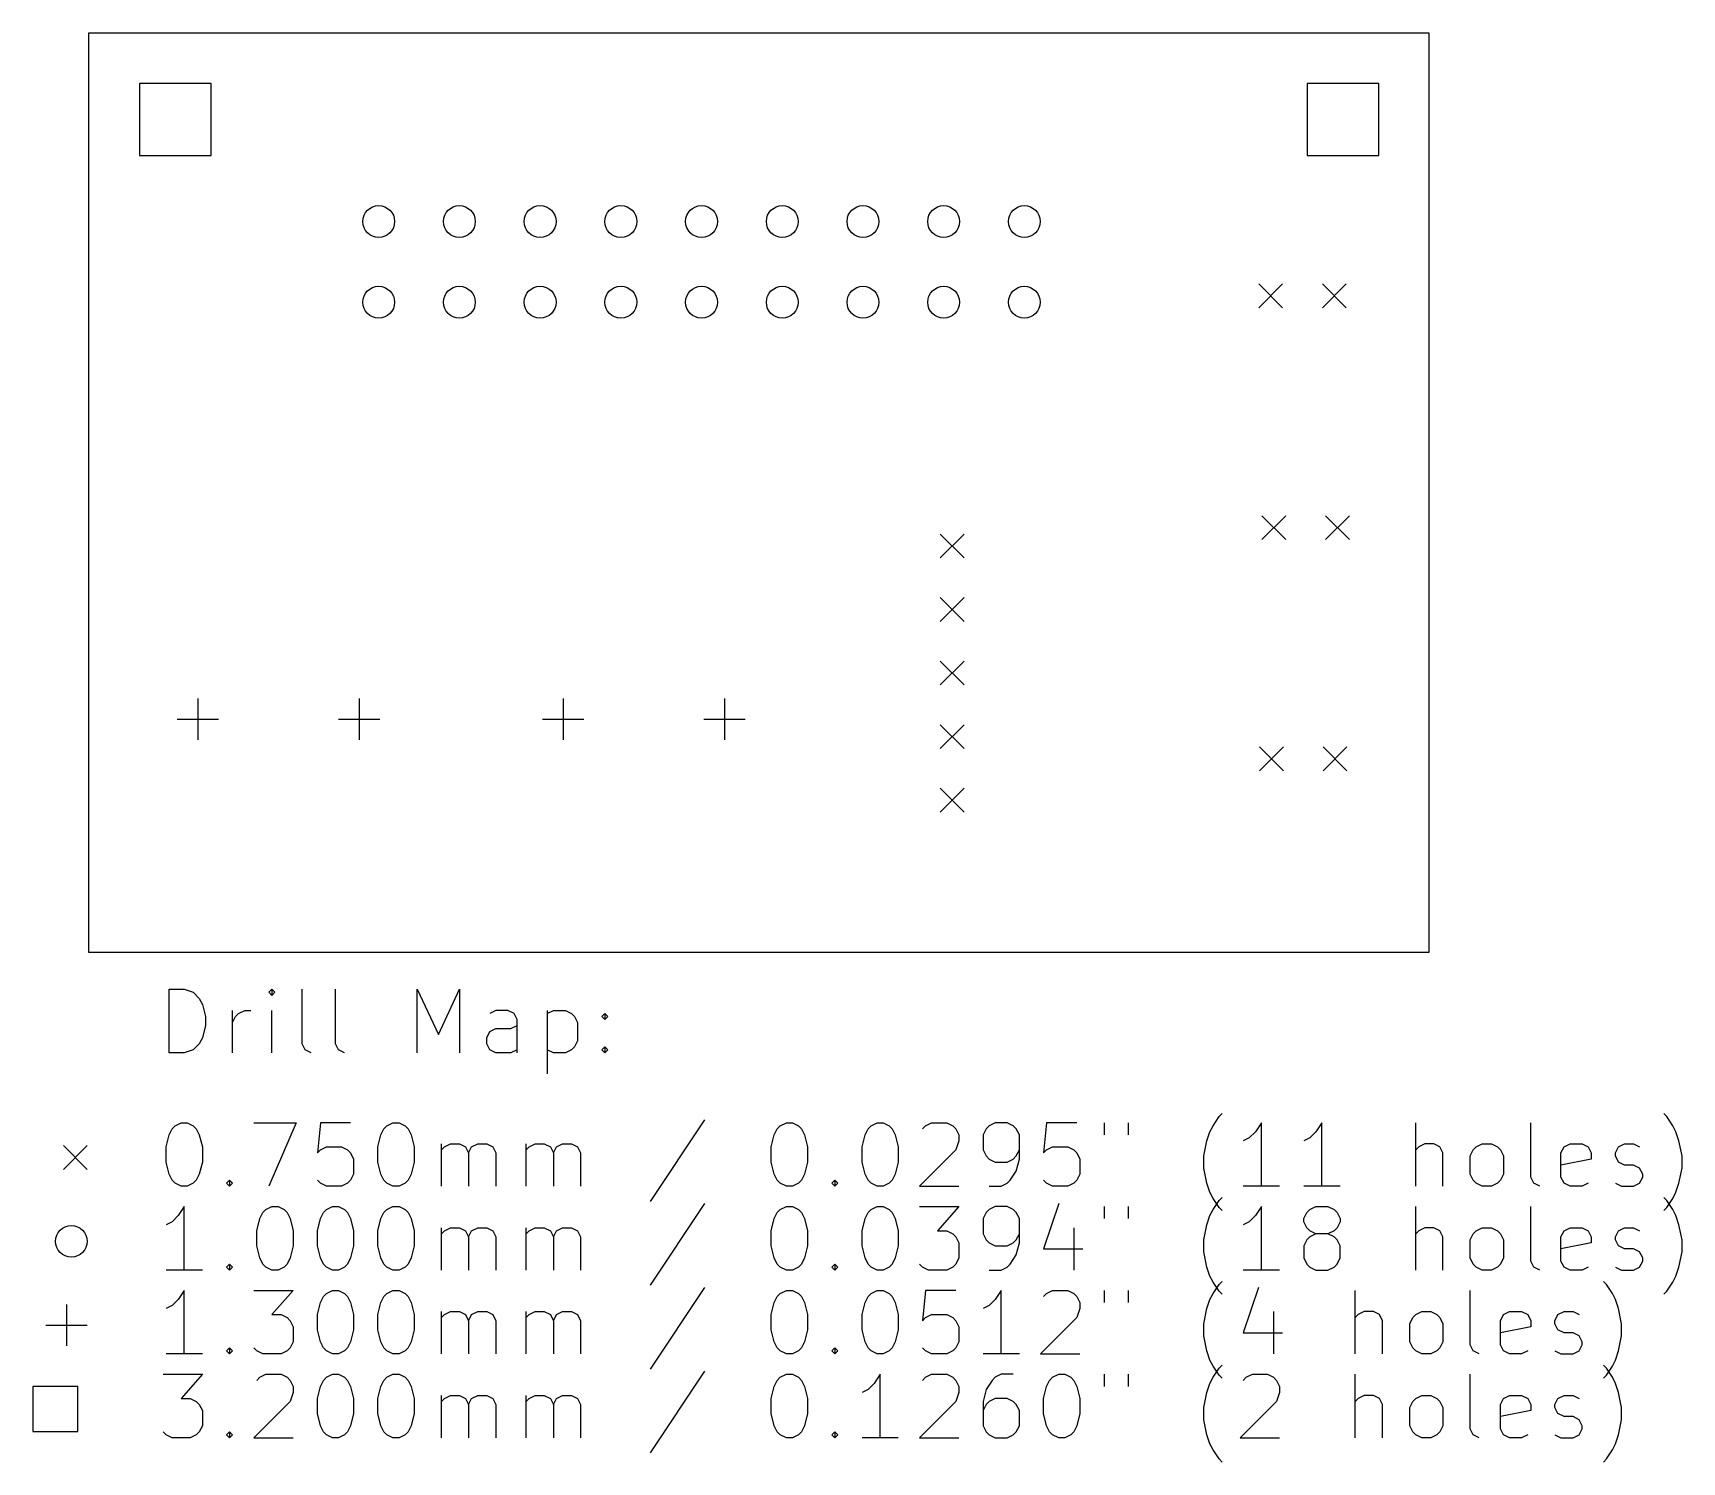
# Model space of a CAD drawing. Extents: x -1.5 to 50.4, y -15.8 to 29.2.
import ezdxf

# ---------------------------------------------------------------- set-up
doc = ezdxf.new("R2010")
doc.units = 0
doc.layers.add('BLACK', color=7, linetype='CONTINUOUS')

msp = doc.modelspace()

# ---------------------------------------------------------------- linework, layer by layer
at = {"layer": 'BLACK', "linetype": 'CONTINUOUS'}
for p, q in [((0.225, 29.225), (42.4, 29.225)), ((0.225, 0.275), (0.225, 29.225)), ((42.4, 29.225), (42.4, 0.275)), ((4.08138, 27.6314), (1.81862, 27.6314)), ((1.81862, 27.6314), (1.81862, 25.3686)), ((4.08138, 25.3686), (4.08138, 27.6314)), ((40.8314, 27.6314), (38.5686, 27.6314)), ((38.5686, 27.6314), (38.5686, 25.3686)), ((40.8314, 25.3686), (40.8314, 27.6314)), ((1.81862, 25.3686), (4.08138, 25.3686)), ((38.5686, 25.3686), (40.8314, 25.3686)), ((37.05, 21.325), (37.8, 20.575)), ((37.8, 21.325), (37.05, 20.575)), ((39.05, 21.325), (39.8, 20.575)), ((39.8, 21.325), (39.05, 20.575)), ((37.15, 14.025), (37.9, 13.275)), ((37.9, 14.025), (37.15, 13.275)), ((39.15, 14.025), (39.9, 13.275)), ((39.9, 14.025), (39.15, 13.275)), ((27.025, 13.45), (27.775, 12.7)), ((27.775, 13.45), (27.025, 12.7)), ((27.025, 11.45), (27.775, 10.7)), ((27.775, 11.45), (27.025, 10.7)), ((27.025, 9.45), (27.775, 8.7)), ((27.775, 9.45), (27.025, 8.7)), ((3.655, 8.27), (3.655, 6.97)), ((8.735, 8.27), (8.735, 6.97)), ((15.155, 8.27), (15.155, 6.97)), ((20.235, 8.27), (20.235, 6.97)), ((3.005, 7.62), (4.305, 7.62)), ((8.085, 7.62), (9.385, 7.62)), ((14.505, 7.62), (15.805, 7.62)), ((19.585, 7.62), (20.885, 7.62)), ((27.025, 7.45), (27.775, 6.7)), ((27.775, 7.45), (27.025, 6.7)), ((37.075, 6.75), (37.825, 6)), ((37.825, 6.75), (37.075, 6)), ((39.075, 6.75), (39.825, 6)), ((39.825, 6.75), (39.075, 6)), ((27.025, 5.45), (27.775, 4.7)), ((27.775, 5.45), (27.025, 4.7)), ((42.4, 0.275), (0.225, 0.275)), ((2.75119, -2.87976), (2.75119, -0.87976)), ((2.75119, -0.87976), (3.22738, -0.87976)), ((3.22738, -0.87976), (3.51309, -0.975)), ((3.51309, -0.975), (3.70357, -1.16548)), ((5.98928, -0.87976), (5.89405, -0.975)), ((5.89405, -0.975), (5.98928, -1.07024)), ((6.08452, -0.975), (5.98928, -0.87976)), ((5.98928, -0.87976), (5.98928, -1.07024)), ((5.98928, -1.07024), (6.08452, -0.975)), ((6.94167, -2.59405), (6.94167, -0.87976)), ((7.98928, -2.59405), (7.98928, -0.87976)), ((10.5607, -2.87976), (10.5607, -0.87976)), ((10.5607, -0.87976), (11.2274, -2.30833)), ((11.2274, -2.30833), (11.894, -0.87976)), ((11.894, -0.87976), (11.894, -2.87976)), ((3.70357, -1.16548), (3.79881, -1.35595)), ((3.79881, -1.35595), (3.89405, -1.7369)), ((4.75119, -2.87976), (4.75119, -1.54643)), ((4.94167, -1.64167), (5.13214, -1.54643)), ((5.13214, -1.54643), (5.32262, -1.54643)), ((5.98928, -2.87976), (5.98928, -1.54643)), ((13.0369, -1.54643), (12.8464, -1.64167)), ((13.4179, -1.54643), (13.0369, -1.54643)), ((13.6083, -1.64167), (13.4179, -1.54643)), ((14.656, -1.54643), (14.656, -3.54643)), ((14.656, -1.64167), (14.8464, -1.54643)), ((14.8464, -1.54643), (15.2274, -1.54643)), ((15.2274, -1.54643), (15.4179, -1.64167)), ((3.89405, -2.02262), (3.79881, -2.40357)), ((3.89405, -1.7369), (3.89405, -2.02262)), ((4.75119, -1.92738), (4.84643, -1.7369)), ((4.84643, -1.7369), (4.94167, -1.64167)), ((13.5131, -2.11786), (13.7036, -2.02262)), ((13.7036, -1.83214), (13.6083, -1.64167)), ((13.7036, -2.87976), (13.7036, -1.83214)), ((15.4179, -1.64167), (15.5131, -1.7369)), ((15.5131, -1.7369), (15.6083, -1.92738)), ((15.6083, -1.92738), (15.6083, -2.49881)), ((16.3702, -1.7369), (16.4655, -1.64167)), ((16.4655, -1.83214), (16.3702, -1.7369)), ((16.4655, -1.64167), (16.5607, -1.7369)), ((16.4655, -1.64167), (16.4655, -1.83214)), ((16.5607, -1.7369), (16.4655, -1.83214)), ((3.70357, -2.59405), (3.51309, -2.78452)), ((3.79881, -2.40357), (3.70357, -2.59405)), ((7.0369, -2.78452), (6.94167, -2.59405)), ((8.08452, -2.78452), (7.98928, -2.59405)), ((12.7512, -2.40357), (12.8464, -2.2131)), ((12.7512, -2.59405), (12.7512, -2.40357)), ((12.8464, -2.78452), (12.7512, -2.59405)), ((12.8464, -2.2131), (13.0369, -2.11786)), ((13.0369, -2.11786), (13.5131, -2.11786)), ((15.6083, -2.49881), (15.5131, -2.68928)), ((3.22738, -2.87976), (2.75119, -2.87976)), ((3.51309, -2.78452), (3.22738, -2.87976)), ((7.22738, -2.87976), (7.0369, -2.78452)), ((8.275, -2.87976), (8.08452, -2.78452)), ((13.0369, -2.87976), (12.8464, -2.78452)), ((13.5131, -2.87976), (13.0369, -2.87976)), ((13.7036, -2.78452), (13.5131, -2.87976)), ((14.8464, -2.87976), (14.656, -2.78452)), ((15.2274, -2.87976), (14.8464, -2.87976)), ((15.4179, -2.78452), (15.2274, -2.87976)), ((15.5131, -2.68928), (15.4179, -2.78452)), ((16.3702, -2.78452), (16.4655, -2.68928)), ((16.4655, -2.87976), (16.3702, -2.78452)), ((16.4655, -2.68928), (16.5607, -2.78452)), ((16.4655, -2.68928), (16.4655, -2.87976)), ((16.5607, -2.78452), (16.4655, -2.87976)), ((2.84643, -5.27024), (2.94167, -5.175)), ((2.94167, -5.175), (3.13214, -5.07976)), ((3.13214, -5.07976), (3.32262, -5.07976)), ((3.32262, -5.07976), (3.51309, -5.175)), ((3.51309, -5.175), (3.60833, -5.27024)), ((5.41786, -5.07976), (6.75119, -5.07976)), ((6.75119, -5.07976), (5.89405, -7.07976)), ((7.51309, -5.07976), (7.41786, -6.03214)), ((8.46548, -5.07976), (7.51309, -5.07976)), ((9.51309, -5.27024), (9.60833, -5.175)), ((9.60833, -5.175), (9.79881, -5.07976)), ((9.79881, -5.07976), (9.98928, -5.07976)), ((9.98928, -5.07976), (10.1798, -5.175)), ((10.1798, -5.175), (10.275, -5.27024)), ((19.6083, -4.98452), (17.894, -7.55595)), ((21.894, -5.27024), (21.9893, -5.175)), ((21.9893, -5.175), (22.1798, -5.07976)), ((22.1798, -5.07976), (22.3702, -5.07976)), ((22.3702, -5.07976), (22.5607, -5.175)), ((22.5607, -5.175), (22.656, -5.27024)), ((24.7512, -5.27024), (24.8464, -5.175)), ((24.8464, -5.175), (25.0369, -5.07976)), ((25.0369, -5.07976), (25.2274, -5.07976)), ((25.2274, -5.07976), (25.4179, -5.175)), ((25.4179, -5.175), (25.5131, -5.27024)), ((26.4655, -5.27024), (26.5607, -5.175)), ((26.5607, -5.175), (26.7512, -5.07976)), ((26.7512, -5.07976), (27.2274, -5.07976)), ((27.2274, -5.07976), (27.4179, -5.175)), ((27.4179, -5.175), (27.5131, -5.27024)), ((28.5607, -5.175), (28.4655, -5.27024)), ((28.7512, -5.07976), (28.5607, -5.175)), ((29.1321, -5.07976), (28.7512, -5.07976)), ((29.3226, -5.175), (29.1321, -5.07976)), ((29.4179, -5.27024), (29.3226, -5.175)), ((30.3702, -5.07976), (30.275, -6.03214)), ((31.3226, -5.07976), (30.3702, -5.07976)), ((32.1798, -5.07976), (32.1798, -5.46071)), ((32.9417, -5.07976), (32.9417, -5.46071)), ((35.5131, -5.36548), (35.6083, -5.175)), ((35.6083, -5.175), (35.7988, -4.88929)), ((35.7988, -4.88929), (35.894, -4.79405)), ((37.1321, -5.07976), (36.9417, -5.36548)), ((37.1321, -7.07976), (37.1321, -5.07976)), ((39.0369, -5.07976), (38.8464, -5.36548)), ((39.0369, -7.07976), (39.0369, -5.07976)), ((41.9893, -7.07976), (41.9893, -5.07976)), ((45.6083, -6.79405), (45.6083, -5.07976)), ((49.894, -4.88929), (49.7988, -4.79405)), ((50.0845, -5.175), (49.894, -4.88929)), ((50.1798, -5.36548), (50.0845, -5.175)), ((2.65595, -5.84167), (2.75119, -5.46071)), ((2.75119, -5.46071), (2.84643, -5.27024)), ((3.60833, -5.27024), (3.70357, -5.46071)), ((3.70357, -5.46071), (3.79881, -5.84167)), ((9.32262, -5.84167), (9.41786, -5.46071)), ((9.41786, -5.46071), (9.51309, -5.27024)), ((10.275, -5.27024), (10.3702, -5.46071)), ((10.3702, -5.46071), (10.4655, -5.84167)), ((21.7036, -5.84167), (21.7988, -5.46071)), ((21.7988, -5.46071), (21.894, -5.27024)), ((22.656, -5.27024), (22.7512, -5.46071)), ((22.7512, -5.46071), (22.8464, -5.84167)), ((24.5607, -5.84167), (24.656, -5.46071)), ((24.656, -5.46071), (24.7512, -5.27024)), ((25.5131, -5.27024), (25.6083, -5.46071)), ((25.6083, -5.46071), (25.7036, -5.84167)), ((27.5131, -5.27024), (27.6083, -5.46071)), ((27.6083, -5.65119), (27.5131, -5.9369)), ((27.6083, -5.46071), (27.6083, -5.65119)), ((28.4655, -5.27024), (28.3702, -5.46071)), ((28.3702, -5.46071), (28.3702, -5.9369)), ((29.5131, -5.46071), (29.4179, -5.27024)), ((29.5131, -6.22262), (29.5131, -5.46071)), ((35.3226, -6.12738), (35.4179, -5.65119)), ((35.4179, -5.65119), (35.5131, -5.36548)), ((36.7512, -5.55595), (36.5607, -5.65119)), ((36.9417, -5.36548), (36.7512, -5.55595)), ((38.656, -5.55595), (38.4655, -5.65119)), ((38.8464, -5.36548), (38.656, -5.55595)), ((50.275, -5.65119), (50.1798, -5.36548)), ((50.3702, -6.12738), (50.275, -5.65119)), ((-0.575, -5.8), (0.175, -6.55)), ((0.175, -5.8), (-0.575, -6.55)), ((2.65595, -6.31786), (2.65595, -5.84167)), ((3.79881, -5.84167), (3.79881, -6.31786)), ((7.41786, -6.03214), (7.51309, -5.9369)), ((7.51309, -5.9369), (7.70357, -5.84167)), ((7.70357, -5.84167), (8.17976, -5.84167)), ((8.17976, -5.84167), (8.37024, -5.9369)), ((8.37024, -5.9369), (8.46548, -6.03214)), ((8.46548, -6.03214), (8.56071, -6.22262)), ((8.56071, -6.22262), (8.56071, -6.69881)), ((9.32262, -6.31786), (9.32262, -5.84167)), ((10.4655, -5.84167), (10.4655, -6.31786)), ((11.3226, -7.07976), (11.3226, -5.74643)), ((11.3226, -5.9369), (11.4179, -5.84167)), ((11.4179, -5.84167), (11.6083, -5.74643)), ((11.6083, -5.74643), (11.894, -5.74643)), ((11.894, -5.74643), (12.0845, -5.84167)), ((12.0845, -5.84167), (12.1798, -6.03214)), ((12.1798, -6.03214), (12.275, -5.84167)), ((12.1798, -6.03214), (12.1798, -7.07976)), ((12.275, -5.84167), (12.4655, -5.74643)), ((12.4655, -5.74643), (12.7512, -5.74643)), ((12.7512, -5.74643), (12.9417, -5.84167)), ((12.9417, -5.84167), (13.0369, -6.03214)), ((13.0369, -6.03214), (13.0369, -7.07976)), ((13.9893, -7.07976), (13.9893, -5.74643)), ((13.9893, -5.9369), (14.0845, -5.84167)), ((14.0845, -5.84167), (14.275, -5.74643)), ((14.275, -5.74643), (14.5607, -5.74643)), ((14.5607, -5.74643), (14.7512, -5.84167)), ((14.7512, -5.84167), (14.8464, -6.03214)), ((14.8464, -6.03214), (14.9417, -5.84167)), ((14.8464, -6.03214), (14.8464, -7.07976)), ((14.9417, -5.84167), (15.1321, -5.74643)), ((15.1321, -5.74643), (15.4179, -5.74643)), ((15.4179, -5.74643), (15.6083, -5.84167)), ((15.6083, -5.84167), (15.7036, -6.03214)), ((15.7036, -6.03214), (15.7036, -7.07976)), ((21.7036, -6.31786), (21.7036, -5.84167)), ((22.8464, -5.84167), (22.8464, -6.31786)), ((24.5607, -6.31786), (24.5607, -5.84167)), ((25.7036, -5.84167), (25.7036, -6.31786)), ((27.5131, -5.9369), (26.3702, -7.07976)), ((28.3702, -5.9369), (28.4655, -6.12738)), ((28.4655, -6.12738), (28.5607, -6.22262)), ((28.5607, -6.22262), (28.7512, -6.31786)), ((29.1321, -6.31786), (29.3226, -6.22262)), ((29.3226, -6.22262), (29.4179, -6.12738)), ((29.4179, -6.12738), (29.5131, -5.9369)), ((29.4179, -6.60357), (29.5131, -6.22262)), ((30.275, -6.03214), (30.3702, -5.9369)), ((30.3702, -5.9369), (30.5607, -5.84167)), ((30.5607, -5.84167), (31.0369, -5.84167)), ((31.0369, -5.84167), (31.2274, -5.9369)), ((31.2274, -5.9369), (31.3226, -6.03214)), ((31.3226, -6.03214), (31.4179, -6.22262)), ((31.4179, -6.22262), (31.4179, -6.69881)), ((35.3226, -6.50833), (35.3226, -6.12738)), ((42.0845, -5.84167), (41.9893, -5.9369)), ((42.275, -5.74643), (42.0845, -5.84167)), ((42.5607, -5.74643), (42.275, -5.74643)), ((42.7512, -5.84167), (42.5607, -5.74643)), ((42.8464, -6.03214), (42.7512, -5.84167)), ((42.8464, -7.07976), (42.8464, -6.03214)), ((43.7036, -6.12738), (43.7988, -5.9369)), ((43.7036, -6.69881), (43.7036, -6.12738)), ((43.7988, -5.9369), (43.894, -5.84167)), ((43.894, -5.84167), (44.0845, -5.74643)), ((44.0845, -5.74643), (44.3702, -5.74643)), ((44.3702, -5.74643), (44.5607, -5.84167)), ((44.5607, -5.84167), (44.656, -5.9369)), ((44.656, -5.9369), (44.7512, -6.12738)), ((44.7512, -6.12738), (44.7512, -6.69881)), ((46.5607, -6.03214), (46.656, -5.84167)), ((46.5607, -6.79405), (46.5607, -6.03214)), ((47.5131, -6.22262), (46.5607, -6.41309)), ((46.656, -5.84167), (46.8464, -5.74643)), ((46.8464, -5.74643), (47.2274, -5.74643)), ((47.2274, -5.74643), (47.4179, -5.84167)), ((47.4179, -5.84167), (47.5131, -6.03214)), ((47.5131, -6.03214), (47.5131, -6.22262)), ((48.275, -6.03214), (48.3702, -5.84167)), ((48.275, -6.12738), (48.275, -6.03214)), ((48.3702, -6.31786), (48.275, -6.12738)), ((48.3702, -5.84167), (48.5607, -5.74643)), ((48.5607, -5.74643), (48.8464, -5.74643)), ((48.8464, -5.74643), (49.0369, -5.84167)), ((50.3702, -6.50833), (50.3702, -6.12738)), ((2.75119, -6.69881), (2.65595, -6.31786)), ((2.84643, -6.88929), (2.75119, -6.69881)), ((3.70357, -6.69881), (3.60833, -6.88929)), ((3.79881, -6.31786), (3.70357, -6.69881)), ((8.56071, -6.69881), (8.46548, -6.88929)), ((9.41786, -6.69881), (9.32262, -6.31786)), ((9.51309, -6.88929), (9.41786, -6.69881)), ((10.3702, -6.69881), (10.275, -6.88929)), ((10.4655, -6.31786), (10.3702, -6.69881)), ((21.7988, -6.69881), (21.7036, -6.31786)), ((21.894, -6.88929), (21.7988, -6.69881)), ((22.7512, -6.69881), (22.656, -6.88929)), ((22.8464, -6.31786), (22.7512, -6.69881)), ((24.656, -6.69881), (24.5607, -6.31786)), ((24.7512, -6.88929), (24.656, -6.69881)), ((25.6083, -6.69881), (25.5131, -6.88929)), ((25.7036, -6.31786), (25.6083, -6.69881)), ((28.7512, -6.31786), (29.1321, -6.31786)), ((29.2274, -6.88929), (29.4179, -6.60357)), ((31.4179, -6.69881), (31.3226, -6.88929)), ((35.4179, -6.98452), (35.3226, -6.50833)), ((43.7988, -6.88929), (43.7036, -6.69881)), ((44.7512, -6.69881), (44.656, -6.88929)), ((48.5607, -6.41309), (48.3702, -6.31786)), ((48.8464, -6.41309), (48.5607, -6.41309)), ((49.0369, -6.50833), (48.8464, -6.41309)), ((49.1321, -6.69881), (49.0369, -6.50833)), ((49.1321, -6.79405), (49.1321, -6.69881)), ((50.275, -6.98452), (50.3702, -6.50833)), ((2.94167, -6.98452), (2.84643, -6.88929)), ((3.13214, -7.07976), (2.94167, -6.98452)), ((3.32262, -7.07976), (3.13214, -7.07976)), ((3.51309, -6.98452), (3.32262, -7.07976)), ((3.60833, -6.88929), (3.51309, -6.98452)), ((4.56071, -6.98452), (4.65595, -6.88929)), ((4.65595, -7.07976), (4.56071, -6.98452)), ((4.65595, -6.88929), (4.75119, -6.98452)), ((4.65595, -6.88929), (4.65595, -7.07976)), ((4.75119, -6.98452), (4.65595, -7.07976)), ((7.51309, -6.98452), (7.41786, -6.88929)), ((7.70357, -7.07976), (7.51309, -6.98452)), ((8.17976, -7.07976), (7.70357, -7.07976)), ((8.37024, -6.98452), (8.17976, -7.07976)), ((8.46548, -6.88929), (8.37024, -6.98452)), ((9.60833, -6.98452), (9.51309, -6.88929)), ((9.79881, -7.07976), (9.60833, -6.98452)), ((9.98928, -7.07976), (9.79881, -7.07976)), ((10.1798, -6.98452), (9.98928, -7.07976)), ((10.275, -6.88929), (10.1798, -6.98452)), ((21.9893, -6.98452), (21.894, -6.88929)), ((22.1798, -7.07976), (21.9893, -6.98452)), ((22.3702, -7.07976), (22.1798, -7.07976)), ((22.5607, -6.98452), (22.3702, -7.07976)), ((22.656, -6.88929), (22.5607, -6.98452)), ((23.6083, -6.98452), (23.7036, -6.88929)), ((23.7036, -7.07976), (23.6083, -6.98452)), ((23.7036, -6.88929), (23.7988, -6.98452)), ((23.7036, -6.88929), (23.7036, -7.07976)), ((23.7988, -6.98452), (23.7036, -7.07976)), ((24.8464, -6.98452), (24.7512, -6.88929)), ((25.0369, -7.07976), (24.8464, -6.98452)), ((25.2274, -7.07976), (25.0369, -7.07976)), ((25.4179, -6.98452), (25.2274, -7.07976)), ((25.5131, -6.88929), (25.4179, -6.98452)), ((26.3702, -7.07976), (27.6083, -7.07976)), ((28.5607, -7.07976), (28.9417, -7.07976)), ((28.9417, -7.07976), (29.1321, -6.98452)), ((29.1321, -6.98452), (29.2274, -6.88929)), ((30.3702, -6.98452), (30.275, -6.88929)), ((30.5607, -7.07976), (30.3702, -6.98452)), ((31.0369, -7.07976), (30.5607, -7.07976)), ((31.2274, -6.98452), (31.0369, -7.07976)), ((31.3226, -6.88929), (31.2274, -6.98452)), ((35.5131, -7.27024), (35.4179, -6.98452)), ((37.7036, -7.07976), (36.5607, -7.07976)), ((39.6083, -7.07976), (38.4655, -7.07976)), ((43.894, -6.98452), (43.7988, -6.88929)), ((44.0845, -7.07976), (43.894, -6.98452)), ((44.3702, -7.07976), (44.0845, -7.07976)), ((44.5607, -6.98452), (44.3702, -7.07976)), ((44.656, -6.88929), (44.5607, -6.98452)), ((45.7036, -6.98452), (45.6083, -6.79405)), ((45.894, -7.07976), (45.7036, -6.98452)), ((46.656, -6.98452), (46.5607, -6.79405)), ((46.8464, -7.07976), (46.656, -6.98452)), ((47.2274, -7.07976), (46.8464, -7.07976)), ((47.4179, -6.98452), (47.2274, -7.07976)), ((48.275, -6.98452), (48.4655, -7.07976)), ((48.4655, -7.07976), (48.8464, -7.07976)), ((48.8464, -7.07976), (49.0369, -6.98452)), ((49.0369, -6.98452), (49.1321, -6.79405)), ((50.1798, -7.27024), (50.275, -6.98452)), ((3.22738, -7.71976), (3.0369, -8.00548)), ((3.22738, -9.71976), (3.22738, -7.71976)), ((5.79881, -7.815), (5.98928, -7.71976)), ((5.98928, -7.71976), (6.17976, -7.71976)), ((6.17976, -7.71976), (6.37024, -7.815)), ((7.70357, -7.815), (7.89405, -7.71976)), ((7.89405, -7.71976), (8.08452, -7.71976)), ((8.08452, -7.71976), (8.275, -7.815)), ((9.60833, -7.815), (9.79881, -7.71976)), ((9.79881, -7.71976), (9.98928, -7.71976)), ((9.98928, -7.71976), (10.1798, -7.815)), ((19.6083, -7.62452), (17.894, -10.196)), ((21.9893, -7.815), (22.1798, -7.71976)), ((22.1798, -7.71976), (22.3702, -7.71976)), ((22.3702, -7.71976), (22.5607, -7.815)), ((24.8464, -7.815), (25.0369, -7.71976)), ((25.0369, -7.71976), (25.2274, -7.71976)), ((25.2274, -7.71976), (25.4179, -7.815)), ((26.3702, -7.71976), (27.6083, -7.71976)), ((27.6083, -7.71976), (26.9417, -8.48167)), ((28.7512, -7.71976), (28.5607, -7.815)), ((29.1321, -7.71976), (28.7512, -7.71976)), ((29.3226, -7.815), (29.1321, -7.71976)), ((30.7512, -7.62452), (30.275, -9.05309)), ((32.1798, -7.71976), (32.1798, -8.10071)), ((32.9417, -7.71976), (32.9417, -8.10071)), ((35.6083, -7.46071), (35.5131, -7.27024)), ((35.7988, -7.74643), (35.6083, -7.46071)), ((35.6083, -7.815), (35.7988, -7.52928)), ((35.7988, -7.52928), (35.894, -7.43405)), ((35.894, -7.84167), (35.7988, -7.74643)), ((37.1321, -7.71976), (36.9417, -8.00548)), ((37.1321, -9.71976), (37.1321, -7.71976)), ((38.656, -7.815), (38.8464, -7.71976)), ((38.8464, -7.71976), (39.2274, -7.71976)), ((39.2274, -7.71976), (39.4179, -7.815)), ((41.9893, -9.71976), (41.9893, -7.71976)), ((45.6083, -9.43405), (45.6083, -7.71976)), ((49.894, -7.52928), (49.7988, -7.43405)), ((49.7988, -7.84167), (49.894, -7.74643)), ((49.894, -7.74643), (50.0845, -7.46071)), ((50.0845, -7.815), (49.894, -7.52928)), ((50.0845, -7.46071), (50.1798, -7.27024)), ((2.84643, -8.19595), (2.65595, -8.29119)), ((3.0369, -8.00548), (2.84643, -8.19595)), ((5.51309, -8.48167), (5.60833, -8.10071)), ((5.60833, -8.10071), (5.70357, -7.91024)), ((5.70357, -7.91024), (5.79881, -7.815)), ((6.37024, -7.815), (6.46548, -7.91024)), ((6.46548, -7.91024), (6.56071, -8.10071)), ((6.56071, -8.10071), (6.65595, -8.48167)), ((7.41786, -8.48167), (7.51309, -8.10071)), ((7.51309, -8.10071), (7.60833, -7.91024)), ((7.60833, -7.91024), (7.70357, -7.815)), ((8.275, -7.815), (8.37024, -7.91024)), ((8.37024, -7.91024), (8.46548, -8.10071)), ((8.46548, -8.10071), (8.56071, -8.48167)), ((9.32262, -8.48167), (9.41786, -8.10071)), ((9.41786, -8.10071), (9.51309, -7.91024)), ((9.51309, -7.91024), (9.60833, -7.815)), ((10.1798, -7.815), (10.275, -7.91024)), ((10.275, -7.91024), (10.3702, -8.10071)), ((10.3702, -8.10071), (10.4655, -8.48167)), ((21.7036, -8.48167), (21.7988, -8.10071)), ((21.7988, -8.10071), (21.894, -7.91024)), ((21.894, -7.91024), (21.9893, -7.815)), ((22.5607, -7.815), (22.656, -7.91024)), ((22.656, -7.91024), (22.7512, -8.10071)), ((22.7512, -8.10071), (22.8464, -8.48167)), ((24.5607, -8.48167), (24.656, -8.10071)), ((24.656, -8.10071), (24.7512, -7.91024)), ((24.7512, -7.91024), (24.8464, -7.815)), ((25.4179, -7.815), (25.5131, -7.91024)), ((25.5131, -7.91024), (25.6083, -8.10071)), ((25.6083, -8.10071), (25.7036, -8.48167)), ((28.4655, -7.91024), (28.3702, -8.10071)), ((28.3702, -8.10071), (28.3702, -8.5769)), ((28.5607, -7.815), (28.4655, -7.91024)), ((29.4179, -7.91024), (29.3226, -7.815)), ((29.5131, -8.10071), (29.4179, -7.91024)), ((29.5131, -8.86262), (29.5131, -8.10071)), ((35.3226, -8.76738), (35.4179, -8.29119)), ((35.4179, -8.29119), (35.5131, -8.00548)), ((35.5131, -8.00548), (35.6083, -7.815)), ((36.7512, -8.19595), (36.5607, -8.29119)), ((36.9417, -8.00548), (36.7512, -8.19595)), ((38.4655, -8.10071), (38.5607, -7.91024)), ((38.4655, -8.19595), (38.4655, -8.10071)), ((38.5607, -8.38643), (38.4655, -8.19595)), ((38.5607, -7.91024), (38.656, -7.815)), ((39.4179, -7.815), (39.5131, -7.91024)), ((39.5131, -7.91024), (39.6083, -8.10071)), ((39.6083, -8.19595), (39.5131, -8.38643)), ((39.6083, -8.10071), (39.6083, -8.19595)), ((50.1798, -8.00548), (50.0845, -7.815)), ((50.275, -8.29119), (50.1798, -8.00548)), ((50.3702, -8.76738), (50.275, -8.29119)), ((5.51309, -8.95786), (5.51309, -8.48167)), ((6.65595, -8.48167), (6.65595, -8.95786)), ((7.41786, -8.95786), (7.41786, -8.48167)), ((8.56071, -8.48167), (8.56071, -8.95786)), ((9.32262, -8.95786), (9.32262, -8.48167)), ((10.4655, -8.48167), (10.4655, -8.95786)), ((11.3226, -9.71976), (11.3226, -8.38643)), ((11.3226, -8.5769), (11.4179, -8.48167)), ((11.4179, -8.48167), (11.6083, -8.38643)), ((11.6083, -8.38643), (11.894, -8.38643)), ((11.894, -8.38643), (12.0845, -8.48167)), ((12.0845, -8.48167), (12.1798, -8.67214)), ((12.1798, -8.67214), (12.275, -8.48167)), ((12.1798, -8.67214), (12.1798, -9.71976)), ((12.275, -8.48167), (12.4655, -8.38643)), ((12.4655, -8.38643), (12.7512, -8.38643)), ((12.7512, -8.38643), (12.9417, -8.48167)), ((12.9417, -8.48167), (13.0369, -8.67214)), ((13.0369, -8.67214), (13.0369, -9.71976)), ((13.9893, -9.71976), (13.9893, -8.38643)), ((13.9893, -8.5769), (14.0845, -8.48167)), ((14.0845, -8.48167), (14.275, -8.38643)), ((14.275, -8.38643), (14.5607, -8.38643)), ((14.5607, -8.38643), (14.7512, -8.48167)), ((14.7512, -8.48167), (14.8464, -8.67214)), ((14.8464, -8.67214), (14.9417, -8.48167)), ((14.8464, -8.67214), (14.8464, -9.71976)), ((14.9417, -8.48167), (15.1321, -8.38643)), ((15.1321, -8.38643), (15.4179, -8.38643)), ((15.4179, -8.38643), (15.6083, -8.48167)), ((15.6083, -8.48167), (15.7036, -8.67214)), ((15.7036, -8.67214), (15.7036, -9.71976)), ((21.7036, -8.95786), (21.7036, -8.48167)), ((22.8464, -8.48167), (22.8464, -8.95786)), ((24.5607, -8.95786), (24.5607, -8.48167)), ((25.7036, -8.48167), (25.7036, -8.95786)), ((26.9417, -8.48167), (27.2274, -8.48167)), ((27.2274, -8.48167), (27.4179, -8.5769)), ((27.4179, -8.5769), (27.5131, -8.67214)), ((27.5131, -8.67214), (27.6083, -8.86262)), ((28.3702, -8.5769), (28.4655, -8.76738)), ((28.4655, -8.76738), (28.5607, -8.86262)), ((29.3226, -8.86262), (29.4179, -8.76738)), ((29.4179, -8.76738), (29.5131, -8.5769)), ((31.2274, -8.38643), (31.2274, -9.71976)), ((35.3226, -9.14833), (35.3226, -8.76738)), ((38.5607, -8.76738), (38.4655, -8.95786)), ((38.656, -8.48167), (38.5607, -8.38643)), ((38.656, -8.67214), (38.5607, -8.76738)), ((38.8464, -8.5769), (38.656, -8.48167)), ((38.8464, -8.5769), (38.656, -8.67214)), ((39.2274, -8.5769), (38.8464, -8.5769)), ((39.4179, -8.48167), (39.2274, -8.5769)), ((39.4179, -8.67214), (39.2274, -8.5769)), ((39.5131, -8.38643), (39.4179, -8.48167)), ((39.5131, -8.76738), (39.4179, -8.67214)), ((39.6083, -8.95786), (39.5131, -8.76738)), ((42.0845, -8.48167), (41.9893, -8.5769)), ((42.275, -8.38643), (42.0845, -8.48167)), ((42.5607, -8.38643), (42.275, -8.38643)), ((42.7512, -8.48167), (42.5607, -8.38643)), ((42.8464, -8.67214), (42.7512, -8.48167)), ((42.8464, -9.71976), (42.8464, -8.67214)), ((43.7036, -8.76738), (43.7988, -8.5769)), ((43.7036, -9.33881), (43.7036, -8.76738)), ((43.7988, -8.5769), (43.894, -8.48167)), ((43.894, -8.48167), (44.0845, -8.38643)), ((44.0845, -8.38643), (44.3702, -8.38643)), ((44.3702, -8.38643), (44.5607, -8.48167)), ((44.5607, -8.48167), (44.656, -8.5769)), ((44.656, -8.5769), (44.7512, -8.76738)), ((44.7512, -8.76738), (44.7512, -9.33881)), ((46.5607, -8.67214), (46.656, -8.48167)), ((46.5607, -9.43405), (46.5607, -8.67214)), ((46.656, -8.48167), (46.8464, -8.38643)), ((46.8464, -8.38643), (47.2274, -8.38643)), ((47.2274, -8.38643), (47.4179, -8.48167)), ((47.4179, -8.48167), (47.5131, -8.67214)), ((47.5131, -8.67214), (47.5131, -8.86262)), ((48.275, -8.67214), (48.3702, -8.48167)), ((48.275, -8.76738), (48.275, -8.67214)), ((48.3702, -8.95786), (48.275, -8.76738)), ((48.3702, -8.48167), (48.5607, -8.38643)), ((48.5607, -8.38643), (48.8464, -8.38643)), ((48.8464, -8.38643), (49.0369, -8.48167)), ((50.3702, -9.14833), (50.3702, -8.76738)), ((5.60833, -9.33881), (5.51309, -8.95786)), ((5.70357, -9.52928), (5.60833, -9.33881)), ((6.56071, -9.33881), (6.46548, -9.52928)), ((6.65595, -8.95786), (6.56071, -9.33881)), ((7.51309, -9.33881), (7.41786, -8.95786)), ((7.60833, -9.52928), (7.51309, -9.33881)), ((8.46548, -9.33881), (8.37024, -9.52928)), ((8.56071, -8.95786), (8.46548, -9.33881)), ((9.41786, -9.33881), (9.32262, -8.95786)), ((9.51309, -9.52928), (9.41786, -9.33881)), ((10.3702, -9.33881), (10.275, -9.52928)), ((10.4655, -8.95786), (10.3702, -9.33881)), ((21.7988, -9.33881), (21.7036, -8.95786)), ((21.894, -9.52928), (21.7988, -9.33881)), ((22.7512, -9.33881), (22.656, -9.52928)), ((22.8464, -8.95786), (22.7512, -9.33881)), ((24.656, -9.33881), (24.5607, -8.95786)), ((24.7512, -9.52928), (24.656, -9.33881)), ((25.6083, -9.33881), (25.5131, -9.52928)), ((25.7036, -8.95786), (25.6083, -9.33881)), ((27.6083, -9.33881), (27.5131, -9.52928)), ((27.6083, -8.86262), (27.6083, -9.33881)), ((28.5607, -8.86262), (28.7512, -8.95786)), ((28.7512, -8.95786), (29.1321, -8.95786)), ((29.1321, -8.95786), (29.3226, -8.86262)), ((29.2274, -9.52928), (29.4179, -9.24357)), ((29.4179, -9.24357), (29.5131, -8.86262)), ((30.275, -9.05309), (31.5131, -9.05309)), ((35.4179, -9.62452), (35.3226, -9.14833)), ((38.4655, -8.95786), (38.4655, -9.33881)), ((38.4655, -9.33881), (38.5607, -9.52928)), ((39.5131, -9.52928), (39.6083, -9.33881)), ((39.6083, -9.33881), (39.6083, -8.95786)), ((43.7988, -9.52928), (43.7036, -9.33881)), ((44.7512, -9.33881), (44.656, -9.52928)), ((47.5131, -8.86262), (46.5607, -9.05309)), ((48.5607, -9.05309), (48.3702, -8.95786)), ((48.8464, -9.05309), (48.5607, -9.05309)), ((49.0369, -9.14833), (48.8464, -9.05309)), ((49.1321, -9.33881), (49.0369, -9.14833)), ((49.1321, -9.43405), (49.1321, -9.33881)), ((50.275, -9.62452), (50.3702, -9.14833)), ((3.79881, -9.71976), (2.65595, -9.71976)), ((4.56071, -9.62452), (4.65595, -9.52928)), ((4.65595, -9.71976), (4.56071, -9.62452)), ((4.65595, -9.52928), (4.75119, -9.62452)), ((4.65595, -9.52928), (4.65595, -9.71976)), ((4.75119, -9.62452), (4.65595, -9.71976)), ((5.79881, -9.62452), (5.70357, -9.52928)), ((5.98928, -9.71976), (5.79881, -9.62452)), ((6.17976, -9.71976), (5.98928, -9.71976)), ((6.37024, -9.62452), (6.17976, -9.71976)), ((6.46548, -9.52928), (6.37024, -9.62452)), ((7.70357, -9.62452), (7.60833, -9.52928)), ((7.89405, -9.71976), (7.70357, -9.62452)), ((8.08452, -9.71976), (7.89405, -9.71976)), ((8.275, -9.62452), (8.08452, -9.71976)), ((8.37024, -9.52928), (8.275, -9.62452)), ((9.60833, -9.62452), (9.51309, -9.52928)), ((9.79881, -9.71976), (9.60833, -9.62452)), ((9.98928, -9.71976), (9.79881, -9.71976)), ((10.1798, -9.62452), (9.98928, -9.71976)), ((10.275, -9.52928), (10.1798, -9.62452)), ((21.9893, -9.62452), (21.894, -9.52928)), ((22.1798, -9.71976), (21.9893, -9.62452)), ((22.3702, -9.71976), (22.1798, -9.71976)), ((22.5607, -9.62452), (22.3702, -9.71976)), ((22.656, -9.52928), (22.5607, -9.62452)), ((23.6083, -9.62452), (23.7036, -9.52928)), ((23.7036, -9.71976), (23.6083, -9.62452)), ((23.7036, -9.52928), (23.7988, -9.62452)), ((23.7036, -9.52928), (23.7036, -9.71976)), ((23.7988, -9.62452), (23.7036, -9.71976)), ((24.8464, -9.62452), (24.7512, -9.52928)), ((25.0369, -9.71976), (24.8464, -9.62452)), ((25.2274, -9.71976), (25.0369, -9.71976)), ((25.4179, -9.62452), (25.2274, -9.71976)), ((25.5131, -9.52928), (25.4179, -9.62452)), ((26.4655, -9.62452), (26.3702, -9.52928)), ((26.656, -9.71976), (26.4655, -9.62452)), ((27.2274, -9.71976), (26.656, -9.71976)), ((27.4179, -9.62452), (27.2274, -9.71976)), ((27.5131, -9.52928), (27.4179, -9.62452)), ((28.5607, -9.71976), (28.9417, -9.71976)), ((28.9417, -9.71976), (29.1321, -9.62452)), ((29.1321, -9.62452), (29.2274, -9.52928)), ((35.5131, -9.91024), (35.4179, -9.62452)), ((37.7036, -9.71976), (36.5607, -9.71976)), ((38.5607, -9.52928), (38.656, -9.62452)), ((38.656, -9.62452), (38.8464, -9.71976)), ((38.8464, -9.71976), (39.2274, -9.71976)), ((39.2274, -9.71976), (39.4179, -9.62452)), ((39.4179, -9.62452), (39.5131, -9.52928)), ((43.894, -9.62452), (43.7988, -9.52928)), ((44.0845, -9.71976), (43.894, -9.62452)), ((44.3702, -9.71976), (44.0845, -9.71976)), ((44.5607, -9.62452), (44.3702, -9.71976)), ((44.656, -9.52928), (44.5607, -9.62452)), ((45.7036, -9.62452), (45.6083, -9.43405)), ((45.894, -9.71976), (45.7036, -9.62452)), ((46.656, -9.62452), (46.5607, -9.43405)), ((46.8464, -9.71976), (46.656, -9.62452)), ((47.2274, -9.71976), (46.8464, -9.71976)), ((47.4179, -9.62452), (47.2274, -9.71976)), ((48.275, -9.62452), (48.4655, -9.71976)), ((48.4655, -9.71976), (48.8464, -9.71976)), ((48.8464, -9.71976), (49.0369, -9.62452)), ((49.0369, -9.62452), (49.1321, -9.43405)), ((50.1798, -9.91024), (50.275, -9.62452)), ((3.22738, -10.3598), (3.0369, -10.6455)), ((3.22738, -12.3598), (3.22738, -10.3598)), ((5.41786, -10.3598), (6.65595, -10.3598)), ((6.65595, -10.3598), (5.98928, -11.1217)), ((7.70357, -10.455), (7.89405, -10.3598)), ((7.89405, -10.3598), (8.08452, -10.3598)), ((8.08452, -10.3598), (8.275, -10.455)), ((9.60833, -10.455), (9.79881, -10.3598)), ((9.79881, -10.3598), (9.98928, -10.3598)), ((9.98928, -10.3598), (10.1798, -10.455)), ((19.6083, -10.2645), (17.894, -12.836)), ((21.9893, -10.455), (22.1798, -10.3598)), ((22.1798, -10.3598), (22.3702, -10.3598)), ((22.3702, -10.3598), (22.5607, -10.455)), ((24.8464, -10.455), (25.0369, -10.3598)), ((25.0369, -10.3598), (25.2274, -10.3598)), ((25.2274, -10.3598), (25.4179, -10.455)), ((26.5607, -10.3598), (26.4655, -11.3121)), ((27.5131, -10.3598), (26.5607, -10.3598)), ((28.9417, -10.3598), (28.7512, -10.6455)), ((28.9417, -12.3598), (28.9417, -10.3598)), ((30.3702, -10.455), (30.5607, -10.3598)), ((30.5607, -10.3598), (31.0369, -10.3598)), ((31.0369, -10.3598), (31.2274, -10.455)), ((32.1798, -10.3598), (32.1798, -10.7407)), ((32.9417, -10.3598), (32.9417, -10.7407)), ((35.6083, -10.1007), (35.5131, -9.91024)), ((35.7988, -10.3864), (35.6083, -10.1007)), ((35.6083, -10.455), (35.7988, -10.1693)), ((35.7988, -10.1693), (35.894, -10.074)), ((37.0369, -10.2645), (36.5607, -11.6931)), ((40.0845, -12.3598), (40.0845, -10.3598)), ((43.7036, -12.074), (43.7036, -10.3598)), ((47.9893, -10.1693), (47.894, -10.074)), ((48.1798, -10.455), (47.9893, -10.1693)), ((49.894, -10.3864), (50.0845, -10.1007)), ((50.0845, -10.1007), (50.1798, -9.91024)), ((-0.475, -10.805), (-0.475, -12.105)), ((2.84643, -10.836), (2.65595, -10.9312)), ((3.0369, -10.6455), (2.84643, -10.836)), ((7.41786, -11.1217), (7.51309, -10.7407)), ((7.51309, -10.7407), (7.60833, -10.5502)), ((7.60833, -10.5502), (7.70357, -10.455)), ((8.275, -10.455), (8.37024, -10.5502)), ((8.37024, -10.5502), (8.46548, -10.7407)), ((8.46548, -10.7407), (8.56071, -11.1217)), ((9.32262, -11.1217), (9.41786, -10.7407)), ((9.41786, -10.7407), (9.51309, -10.5502)), ((9.51309, -10.5502), (9.60833, -10.455)), ((10.1798, -10.455), (10.275, -10.5502)), ((10.275, -10.5502), (10.3702, -10.7407)), ((10.3702, -10.7407), (10.4655, -11.1217)), ((21.7036, -11.1217), (21.7988, -10.7407)), ((21.7988, -10.7407), (21.894, -10.5502)), ((21.894, -10.5502), (21.9893, -10.455)), ((22.5607, -10.455), (22.656, -10.5502)), ((22.656, -10.5502), (22.7512, -10.7407)), ((22.7512, -10.7407), (22.8464, -11.1217)), ((24.5607, -11.1217), (24.656, -10.7407)), ((24.656, -10.7407), (24.7512, -10.5502)), ((24.7512, -10.5502), (24.8464, -10.455)), ((25.4179, -10.455), (25.5131, -10.5502)), ((25.5131, -10.5502), (25.6083, -10.7407)), ((25.6083, -10.7407), (25.7036, -11.1217)), ((28.5607, -10.836), (28.3702, -10.9312)), ((28.7512, -10.6455), (28.5607, -10.836)), ((30.275, -10.5502), (30.3702, -10.455)), ((31.2274, -10.455), (31.3226, -10.5502)), ((31.3226, -10.5502), (31.4179, -10.7407)), ((31.4179, -10.7407), (31.4179, -10.9312)), ((35.4179, -10.9312), (35.5131, -10.6455)), ((35.5131, -10.6455), (35.6083, -10.455)), ((35.894, -10.4817), (35.7988, -10.3864)), ((48.275, -10.6455), (48.1798, -10.455)), ((48.3702, -10.9312), (48.275, -10.6455)), ((49.7988, -10.4817), (49.894, -10.3864)), ((5.98928, -11.1217), (6.275, -11.1217)), ((6.275, -11.1217), (6.46548, -11.2169)), ((6.46548, -11.2169), (6.56071, -11.3121)), ((6.56071, -11.3121), (6.65595, -11.5026)), ((7.41786, -11.5979), (7.41786, -11.1217)), ((8.56071, -11.1217), (8.56071, -11.5979)), ((9.32262, -11.5979), (9.32262, -11.1217)), ((10.4655, -11.1217), (10.4655, -11.5979)), ((11.3226, -12.3598), (11.3226, -11.0264)), ((11.3226, -11.2169), (11.4179, -11.1217)), ((11.4179, -11.1217), (11.6083, -11.0264)), ((11.6083, -11.0264), (11.894, -11.0264)), ((11.894, -11.0264), (12.0845, -11.1217)), ((12.0845, -11.1217), (12.1798, -11.3121)), ((12.1798, -11.3121), (12.275, -11.1217)), ((12.1798, -11.3121), (12.1798, -12.3598)), ((12.275, -11.1217), (12.4655, -11.0264)), ((12.4655, -11.0264), (12.7512, -11.0264)), ((12.7512, -11.0264), (12.9417, -11.1217)), ((12.9417, -11.1217), (13.0369, -11.3121)), ((13.0369, -11.3121), (13.0369, -12.3598)), ((13.9893, -12.3598), (13.9893, -11.0264)), ((13.9893, -11.2169), (14.0845, -11.1217)), ((14.0845, -11.1217), (14.275, -11.0264)), ((14.275, -11.0264), (14.5607, -11.0264)), ((14.5607, -11.0264), (14.7512, -11.1217)), ((14.7512, -11.1217), (14.8464, -11.3121)), ((14.8464, -11.3121), (14.9417, -11.1217)), ((14.8464, -11.3121), (14.8464, -12.3598)), ((14.9417, -11.1217), (15.1321, -11.0264)), ((15.1321, -11.0264), (15.4179, -11.0264)), ((15.4179, -11.0264), (15.6083, -11.1217)), ((15.6083, -11.1217), (15.7036, -11.3121)), ((15.7036, -11.3121), (15.7036, -12.3598)), ((21.7036, -11.5979), (21.7036, -11.1217)), ((22.8464, -11.1217), (22.8464, -11.5979)), ((24.5607, -11.5979), (24.5607, -11.1217)), ((25.7036, -11.1217), (25.7036, -11.5979)), ((26.4655, -11.3121), (26.5607, -11.2169)), ((26.5607, -11.2169), (26.7512, -11.1217)), ((26.7512, -11.1217), (27.2274, -11.1217)), ((27.2274, -11.1217), (27.4179, -11.2169)), ((27.4179, -11.2169), (27.5131, -11.3121)), ((27.5131, -11.3121), (27.6083, -11.5026)), ((31.3226, -11.2169), (30.1798, -12.3598)), ((31.4179, -10.9312), (31.3226, -11.2169)), ((35.3226, -11.4074), (35.4179, -10.9312)), ((35.3226, -11.7883), (35.3226, -11.4074)), ((37.5131, -11.0264), (37.5131, -12.3598)), ((40.1798, -11.1217), (40.0845, -11.2169)), ((40.3702, -11.0264), (40.1798, -11.1217)), ((40.656, -11.0264), (40.3702, -11.0264)), ((40.8464, -11.1217), (40.656, -11.0264)), ((40.9417, -11.3121), (40.8464, -11.1217)), ((40.9417, -12.3598), (40.9417, -11.3121)), ((41.7988, -11.4074), (41.894, -11.2169)), ((41.7988, -11.9788), (41.7988, -11.4074)), ((41.894, -11.2169), (41.9893, -11.1217)), ((41.9893, -11.1217), (42.1798, -11.0264)), ((42.1798, -11.0264), (42.4655, -11.0264)), ((42.4655, -11.0264), (42.656, -11.1217)), ((42.656, -11.1217), (42.7512, -11.2169)), ((42.7512, -11.2169), (42.8464, -11.4074)), ((42.8464, -11.4074), (42.8464, -11.9788)), ((44.656, -11.3121), (44.7512, -11.1217)), ((44.656, -12.074), (44.656, -11.3121)), ((44.7512, -11.1217), (44.9417, -11.0264)), ((44.9417, -11.0264), (45.3226, -11.0264)), ((45.3226, -11.0264), (45.5131, -11.1217)), ((45.5131, -11.1217), (45.6083, -11.3121)), ((45.6083, -11.3121), (45.6083, -11.5026)), ((46.3702, -11.3121), (46.4655, -11.1217)), ((46.3702, -11.4074), (46.3702, -11.3121)), ((46.4655, -11.5979), (46.3702, -11.4074)), ((46.4655, -11.1217), (46.656, -11.0264)), ((46.656, -11.0264), (46.9417, -11.0264)), ((46.9417, -11.0264), (47.1321, -11.1217)), ((48.4655, -11.4074), (48.3702, -10.9312)), ((48.4655, -11.7883), (48.4655, -11.4074)), ((-1.125, -11.455), (0.175, -11.455)), ((6.65595, -11.5026), (6.65595, -11.9788)), ((7.51309, -11.9788), (7.41786, -11.5979)), ((8.56071, -11.5979), (8.46548, -11.9788)), ((9.41786, -11.9788), (9.32262, -11.5979)), ((10.4655, -11.5979), (10.3702, -11.9788)), ((21.7988, -11.9788), (21.7036, -11.5979)), ((22.8464, -11.5979), (22.7512, -11.9788)), ((24.656, -11.9788), (24.5607, -11.5979)), ((25.7036, -11.5979), (25.6083, -11.9788)), ((27.6083, -11.5026), (27.6083, -11.9788)), ((35.4179, -12.2645), (35.3226, -11.7883)), ((36.5607, -11.6931), (37.7988, -11.6931)), ((45.6083, -11.5026), (44.656, -11.6931)), ((46.656, -11.6931), (46.4655, -11.5979)), ((46.9417, -11.6931), (46.656, -11.6931)), ((47.1321, -11.7883), (46.9417, -11.6931)), ((47.2274, -11.9788), (47.1321, -11.7883)), ((48.3702, -12.2645), (48.4655, -11.7883)), ((3.79881, -12.3598), (2.65595, -12.3598)), ((4.56071, -12.2645), (4.65595, -12.1693)), ((4.65595, -12.3598), (4.56071, -12.2645)), ((4.65595, -12.1693), (4.75119, -12.2645)), ((4.65595, -12.1693), (4.65595, -12.3598)), ((4.75119, -12.2645), (4.65595, -12.3598)), ((5.51309, -12.2645), (5.41786, -12.1693)), ((5.70357, -12.3598), (5.51309, -12.2645)), ((6.275, -12.3598), (5.70357, -12.3598)), ((6.46548, -12.2645), (6.275, -12.3598)), ((6.56071, -12.1693), (6.46548, -12.2645)), ((6.65595, -11.9788), (6.56071, -12.1693)), ((7.60833, -12.1693), (7.51309, -11.9788)), ((7.70357, -12.2645), (7.60833, -12.1693)), ((7.89405, -12.3598), (7.70357, -12.2645)), ((8.08452, -12.3598), (7.89405, -12.3598)), ((8.275, -12.2645), (8.08452, -12.3598)), ((8.37024, -12.1693), (8.275, -12.2645)), ((8.46548, -11.9788), (8.37024, -12.1693)), ((9.51309, -12.1693), (9.41786, -11.9788)), ((9.60833, -12.2645), (9.51309, -12.1693)), ((9.79881, -12.3598), (9.60833, -12.2645)), ((9.98928, -12.3598), (9.79881, -12.3598)), ((10.1798, -12.2645), (9.98928, -12.3598)), ((10.275, -12.1693), (10.1798, -12.2645)), ((10.3702, -11.9788), (10.275, -12.1693)), ((21.894, -12.1693), (21.7988, -11.9788)), ((21.9893, -12.2645), (21.894, -12.1693)), ((22.1798, -12.3598), (21.9893, -12.2645)), ((22.3702, -12.3598), (22.1798, -12.3598)), ((22.5607, -12.2645), (22.3702, -12.3598)), ((22.656, -12.1693), (22.5607, -12.2645)), ((22.7512, -11.9788), (22.656, -12.1693)), ((23.6083, -12.2645), (23.7036, -12.1693)), ((23.7036, -12.3598), (23.6083, -12.2645)), ((23.7036, -12.1693), (23.7988, -12.2645)), ((23.7036, -12.1693), (23.7036, -12.3598)), ((23.7988, -12.2645), (23.7036, -12.3598)), ((24.7512, -12.1693), (24.656, -11.9788)), ((24.8464, -12.2645), (24.7512, -12.1693)), ((25.0369, -12.3598), (24.8464, -12.2645)), ((25.2274, -12.3598), (25.0369, -12.3598)), ((25.4179, -12.2645), (25.2274, -12.3598)), ((25.5131, -12.1693), (25.4179, -12.2645)), ((25.6083, -11.9788), (25.5131, -12.1693)), ((26.5607, -12.2645), (26.4655, -12.1693)), ((26.7512, -12.3598), (26.5607, -12.2645)), ((27.2274, -12.3598), (26.7512, -12.3598)), ((27.4179, -12.2645), (27.2274, -12.3598)), ((27.5131, -12.1693), (27.4179, -12.2645)), ((27.6083, -11.9788), (27.5131, -12.1693)), ((29.5131, -12.3598), (28.3702, -12.3598)), ((30.1798, -12.3598), (31.4179, -12.3598)), ((35.5131, -12.5502), (35.4179, -12.2645)), ((41.894, -12.1693), (41.7988, -11.9788)), ((41.9893, -12.2645), (41.894, -12.1693)), ((42.1798, -12.3598), (41.9893, -12.2645)), ((42.4655, -12.3598), (42.1798, -12.3598)), ((42.656, -12.2645), (42.4655, -12.3598)), ((42.7512, -12.1693), (42.656, -12.2645)), ((42.8464, -11.9788), (42.7512, -12.1693)), ((43.7988, -12.2645), (43.7036, -12.074)), ((43.9893, -12.3598), (43.7988, -12.2645)), ((44.7512, -12.2645), (44.656, -12.074)), ((44.9417, -12.3598), (44.7512, -12.2645)), ((45.3226, -12.3598), (44.9417, -12.3598)), ((45.5131, -12.2645), (45.3226, -12.3598)), ((46.3702, -12.2645), (46.5607, -12.3598)), ((46.5607, -12.3598), (46.9417, -12.3598)), ((46.9417, -12.3598), (47.1321, -12.2645)), ((47.1321, -12.2645), (47.2274, -12.074)), ((47.2274, -12.074), (47.2274, -11.9788)), ((48.275, -12.5502), (48.3702, -12.2645)), ((19.6083, -12.9045), (17.894, -15.476)), ((35.6083, -12.7407), (35.5131, -12.5502)), ((35.7988, -13.0264), (35.6083, -12.7407)), ((35.6083, -13.095), (35.7988, -12.8093)), ((35.7988, -12.8093), (35.894, -12.714)), ((47.9893, -12.8093), (47.894, -12.714)), ((47.9893, -13.0264), (48.1798, -12.7407)), ((48.1798, -13.095), (47.9893, -12.8093)), ((48.1798, -12.7407), (48.275, -12.5502)), ((-0.11789, -13.3879), (-1.53211, -13.3879)), ((-1.53211, -13.3879), (-1.53211, -14.8021)), ((-0.11789, -14.8021), (-0.11789, -13.3879)), ((2.56071, -12.9998), (3.79881, -12.9998)), ((3.79881, -12.9998), (3.13214, -13.7617)), ((5.51309, -13.1902), (5.60833, -13.095)), ((5.60833, -13.095), (5.79881, -12.9998)), ((5.79881, -12.9998), (6.275, -12.9998)), ((6.275, -12.9998), (6.46548, -13.095)), ((6.46548, -13.095), (6.56071, -13.1902)), ((6.56071, -13.1902), (6.65595, -13.3807)), ((6.65595, -13.3807), (6.65595, -13.5712)), ((7.41786, -13.7617), (7.51309, -13.3807)), ((7.51309, -13.3807), (7.60833, -13.1902)), ((7.60833, -13.1902), (7.70357, -13.095)), ((7.70357, -13.095), (7.89405, -12.9998)), ((7.89405, -12.9998), (8.08452, -12.9998)), ((8.08452, -12.9998), (8.275, -13.095)), ((8.275, -13.095), (8.37024, -13.1902)), ((8.37024, -13.1902), (8.46548, -13.3807)), ((8.46548, -13.3807), (8.56071, -13.7617)), ((9.32262, -13.7617), (9.41786, -13.3807)), ((9.41786, -13.3807), (9.51309, -13.1902)), ((9.51309, -13.1902), (9.60833, -13.095)), ((9.60833, -13.095), (9.79881, -12.9998)), ((9.79881, -12.9998), (9.98928, -12.9998)), ((9.98928, -12.9998), (10.1798, -13.095)), ((10.1798, -13.095), (10.275, -13.1902)), ((10.275, -13.1902), (10.3702, -13.3807)), ((10.3702, -13.3807), (10.4655, -13.7617)), ((21.7036, -13.7617), (21.7988, -13.3807)), ((21.7988, -13.3807), (21.894, -13.1902)), ((21.894, -13.1902), (21.9893, -13.095)), ((21.9893, -13.095), (22.1798, -12.9998)), ((22.1798, -12.9998), (22.3702, -12.9998)), ((22.3702, -12.9998), (22.5607, -13.095)), ((22.5607, -13.095), (22.656, -13.1902)), ((22.656, -13.1902), (22.7512, -13.3807)), ((22.7512, -13.3807), (22.8464, -13.7617)), ((24.7512, -13.476), (24.5607, -13.5712)), ((24.9417, -13.2855), (24.7512, -13.476)), ((25.1321, -12.9998), (24.9417, -13.2855)), ((25.1321, -14.9998), (25.1321, -12.9998)), ((26.4655, -13.1902), (26.5607, -13.095)), ((26.5607, -13.095), (26.7512, -12.9998)), ((26.7512, -12.9998), (27.2274, -12.9998)), ((27.2274, -12.9998), (27.4179, -13.095)), ((27.4179, -13.095), (27.5131, -13.1902)), ((27.5131, -13.1902), (27.6083, -13.3807)), ((27.6083, -13.3807), (27.6083, -13.5712)), ((28.4655, -13.476), (28.3702, -13.8569)), ((28.656, -13.1902), (28.4655, -13.476)), ((28.7512, -13.095), (28.656, -13.1902)), ((28.9417, -12.9998), (28.7512, -13.095)), ((29.3226, -12.9998), (28.9417, -12.9998)), ((30.275, -13.7617), (30.3702, -13.3807)), ((30.3702, -13.3807), (30.4655, -13.1902)), ((30.4655, -13.1902), (30.5607, -13.095)), ((30.5607, -13.095), (30.7512, -12.9998)), ((30.7512, -12.9998), (30.9417, -12.9998)), ((30.9417, -12.9998), (31.1321, -13.095)), ((31.1321, -13.095), (31.2274, -13.1902)), ((31.2274, -13.1902), (31.3226, -13.3807)), ((31.3226, -13.3807), (31.4179, -13.7617)), ((32.1798, -12.9998), (32.1798, -13.3807)), ((32.9417, -12.9998), (32.9417, -13.3807)), ((35.4179, -13.5712), (35.5131, -13.2855)), ((35.5131, -13.2855), (35.6083, -13.095)), ((35.894, -13.1217), (35.7988, -13.0264)), ((36.5607, -13.1902), (36.656, -13.095)), ((36.656, -13.095), (36.8464, -12.9998)), ((36.8464, -12.9998), (37.3226, -12.9998)), ((37.3226, -12.9998), (37.5131, -13.095)), ((37.5131, -13.095), (37.6083, -13.1902)), ((37.6083, -13.1902), (37.7036, -13.3807)), ((37.7036, -13.3807), (37.7036, -13.5712)), ((40.0845, -14.9998), (40.0845, -12.9998)), ((43.7036, -14.714), (43.7036, -12.9998)), ((47.894, -13.1217), (47.9893, -13.0264)), ((48.275, -13.2855), (48.1798, -13.095)), ((48.3702, -13.5712), (48.275, -13.2855)), ((3.13214, -13.7617), (3.41786, -13.7617)), ((3.41786, -13.7617), (3.60833, -13.8569)), ((3.60833, -13.8569), (3.70357, -13.9521)), ((3.70357, -13.9521), (3.79881, -14.1426)), ((6.56071, -13.8569), (5.41786, -14.9998)), ((6.65595, -13.5712), (6.56071, -13.8569)), ((7.41786, -14.2379), (7.41786, -13.7617)), ((8.56071, -13.7617), (8.56071, -14.2379)), ((9.32262, -14.2379), (9.32262, -13.7617)), ((10.4655, -13.7617), (10.4655, -14.2379)), ((11.3226, -14.9998), (11.3226, -13.6664)), ((11.3226, -13.8569), (11.4179, -13.7617)), ((11.4179, -13.7617), (11.6083, -13.6664)), ((11.6083, -13.6664), (11.894, -13.6664)), ((11.894, -13.6664), (12.0845, -13.7617)), ((12.0845, -13.7617), (12.1798, -13.9521)), ((12.1798, -13.9521), (12.275, -13.7617)), ((12.1798, -13.9521), (12.1798, -14.9998)), ((12.275, -13.7617), (12.4655, -13.6664)), ((12.4655, -13.6664), (12.7512, -13.6664)), ((12.7512, -13.6664), (12.9417, -13.7617)), ((12.9417, -13.7617), (13.0369, -13.9521)), ((13.0369, -13.9521), (13.0369, -14.9998)), ((13.9893, -14.9998), (13.9893, -13.6664)), ((13.9893, -13.8569), (14.0845, -13.7617)), ((14.0845, -13.7617), (14.275, -13.6664)), ((14.275, -13.6664), (14.5607, -13.6664)), ((14.5607, -13.6664), (14.7512, -13.7617)), ((14.7512, -13.7617), (14.8464, -13.9521)), ((14.8464, -13.9521), (14.9417, -13.7617)), ((14.8464, -13.9521), (14.8464, -14.9998)), ((14.9417, -13.7617), (15.1321, -13.6664)), ((15.1321, -13.6664), (15.4179, -13.6664)), ((15.4179, -13.6664), (15.6083, -13.7617)), ((15.6083, -13.7617), (15.7036, -13.9521)), ((15.7036, -13.9521), (15.7036, -14.9998)), ((21.7036, -14.2379), (21.7036, -13.7617)), ((22.8464, -13.7617), (22.8464, -14.2379)), ((27.5131, -13.8569), (26.3702, -14.9998)), ((27.6083, -13.5712), (27.5131, -13.8569)), ((28.3702, -13.8569), (28.3702, -14.6188)), ((28.4655, -13.9521), (28.3702, -14.1426)), ((28.5607, -13.8569), (28.4655, -13.9521)), ((28.7512, -13.7617), (28.5607, -13.8569)), ((29.1321, -13.7617), (28.7512, -13.7617)), ((29.3226, -13.8569), (29.1321, -13.7617)), ((29.4179, -13.9521), (29.3226, -13.8569)), ((29.5131, -14.1426), (29.4179, -13.9521)), ((30.275, -14.2379), (30.275, -13.7617)), ((31.4179, -13.7617), (31.4179, -14.2379)), ((35.3226, -14.0474), (35.4179, -13.5712)), ((37.6083, -13.8569), (36.4655, -14.9998)), ((37.7036, -13.5712), (37.6083, -13.8569)), ((40.1798, -13.7617), (40.0845, -13.8569)), ((40.3702, -13.6664), (40.1798, -13.7617)), ((40.656, -13.6664), (40.3702, -13.6664)), ((40.8464, -13.7617), (40.656, -13.6664)), ((40.9417, -13.9521), (40.8464, -13.7617)), ((40.9417, -14.9998), (40.9417, -13.9521)), ((41.7988, -14.0474), (41.894, -13.8569)), ((41.894, -13.8569), (41.9893, -13.7617)), ((41.9893, -13.7617), (42.1798, -13.6664)), ((42.1798, -13.6664), (42.4655, -13.6664)), ((42.4655, -13.6664), (42.656, -13.7617)), ((42.656, -13.7617), (42.7512, -13.8569)), ((42.7512, -13.8569), (42.8464, -14.0474)), ((44.656, -13.9521), (44.7512, -13.7617)), ((44.656, -14.714), (44.656, -13.9521)), ((44.7512, -13.7617), (44.9417, -13.6664)), ((44.9417, -13.6664), (45.3226, -13.6664)), ((45.3226, -13.6664), (45.5131, -13.7617)), ((45.5131, -13.7617), (45.6083, -13.9521)), ((45.6083, -13.9521), (45.6083, -14.1426)), ((46.3702, -13.9521), (46.4655, -13.7617)), ((46.3702, -14.0474), (46.3702, -13.9521)), ((46.4655, -13.7617), (46.656, -13.6664)), ((46.656, -13.6664), (46.9417, -13.6664)), ((46.9417, -13.6664), (47.1321, -13.7617)), ((48.4655, -14.0474), (48.3702, -13.5712)), ((3.79881, -14.1426), (3.79881, -14.6188)), ((7.51309, -14.6188), (7.41786, -14.2379)), ((8.56071, -14.2379), (8.46548, -14.6188)), ((9.41786, -14.6188), (9.32262, -14.2379)), ((10.4655, -14.2379), (10.3702, -14.6188)), ((21.7988, -14.6188), (21.7036, -14.2379)), ((22.8464, -14.2379), (22.7512, -14.6188)), ((29.5131, -14.6188), (29.5131, -14.1426)), ((30.3702, -14.6188), (30.275, -14.2379)), ((31.4179, -14.2379), (31.3226, -14.6188)), ((35.3226, -14.4283), (35.3226, -14.0474)), ((35.4179, -14.9045), (35.3226, -14.4283)), ((41.7988, -14.6188), (41.7988, -14.0474)), ((42.8464, -14.0474), (42.8464, -14.6188)), ((45.6083, -14.1426), (44.656, -14.3331)), ((46.4655, -14.2379), (46.3702, -14.0474)), ((46.656, -14.3331), (46.4655, -14.2379)), ((46.9417, -14.3331), (46.656, -14.3331)), ((47.1321, -14.4283), (46.9417, -14.3331)), ((47.2274, -14.6188), (47.1321, -14.4283)), ((48.3702, -14.9045), (48.4655, -14.4283)), ((48.4655, -14.4283), (48.4655, -14.0474)), ((-1.53211, -14.8021), (-0.11789, -14.8021)), ((2.65595, -14.9045), (2.56071, -14.8093)), ((2.84643, -14.9998), (2.65595, -14.9045)), ((3.41786, -14.9998), (2.84643, -14.9998)), ((3.60833, -14.9045), (3.41786, -14.9998)), ((3.70357, -14.8093), (3.60833, -14.9045)), ((3.79881, -14.6188), (3.70357, -14.8093)), ((4.56071, -14.9045), (4.65595, -14.8093)), ((4.65595, -14.9998), (4.56071, -14.9045)), ((4.65595, -14.8093), (4.75119, -14.9045)), ((4.65595, -14.8093), (4.65595, -14.9998)), ((4.75119, -14.9045), (4.65595, -14.9998)), ((5.41786, -14.9998), (6.65595, -14.9998)), ((7.60833, -14.8093), (7.51309, -14.6188)), ((7.70357, -14.9045), (7.60833, -14.8093)), ((7.89405, -14.9998), (7.70357, -14.9045)), ((8.08452, -14.9998), (7.89405, -14.9998)), ((8.275, -14.9045), (8.08452, -14.9998)), ((8.37024, -14.8093), (8.275, -14.9045)), ((8.46548, -14.6188), (8.37024, -14.8093)), ((9.51309, -14.8093), (9.41786, -14.6188)), ((9.60833, -14.9045), (9.51309, -14.8093)), ((9.79881, -14.9998), (9.60833, -14.9045)), ((9.98928, -14.9998), (9.79881, -14.9998)), ((10.1798, -14.9045), (9.98928, -14.9998)), ((10.275, -14.8093), (10.1798, -14.9045)), ((10.3702, -14.6188), (10.275, -14.8093)), ((21.894, -14.8093), (21.7988, -14.6188)), ((21.9893, -14.9045), (21.894, -14.8093)), ((22.1798, -14.9998), (21.9893, -14.9045)), ((22.3702, -14.9998), (22.1798, -14.9998)), ((22.5607, -14.9045), (22.3702, -14.9998)), ((22.656, -14.8093), (22.5607, -14.9045)), ((22.7512, -14.6188), (22.656, -14.8093)), ((23.6083, -14.9045), (23.7036, -14.8093)), ((23.7036, -14.9998), (23.6083, -14.9045)), ((23.7036, -14.8093), (23.7988, -14.9045)), ((23.7036, -14.8093), (23.7036, -14.9998)), ((23.7988, -14.9045), (23.7036, -14.9998)), ((25.7036, -14.9998), (24.5607, -14.9998)), ((26.3702, -14.9998), (27.6083, -14.9998)), ((28.3702, -14.6188), (28.4655, -14.8093)), ((28.4655, -14.8093), (28.5607, -14.9045)), ((28.5607, -14.9045), (28.7512, -14.9998)), ((28.7512, -14.9998), (29.1321, -14.9998)), ((29.1321, -14.9998), (29.3226, -14.9045)), ((29.3226, -14.9045), (29.4179, -14.8093)), ((29.4179, -14.8093), (29.5131, -14.6188)), ((30.4655, -14.8093), (30.3702, -14.6188)), ((30.5607, -14.9045), (30.4655, -14.8093)), ((30.7512, -14.9998), (30.5607, -14.9045)), ((30.9417, -14.9998), (30.7512, -14.9998)), ((31.1321, -14.9045), (30.9417, -14.9998)), ((31.2274, -14.8093), (31.1321, -14.9045)), ((31.3226, -14.6188), (31.2274, -14.8093)), ((35.5131, -15.1902), (35.4179, -14.9045)), ((36.4655, -14.9998), (37.7036, -14.9998)), ((41.894, -14.8093), (41.7988, -14.6188)), ((41.9893, -14.9045), (41.894, -14.8093)), ((42.1798, -14.9998), (41.9893, -14.9045)), ((42.4655, -14.9998), (42.1798, -14.9998)), ((42.656, -14.9045), (42.4655, -14.9998)), ((42.7512, -14.8093), (42.656, -14.9045)), ((42.8464, -14.6188), (42.7512, -14.8093)), ((43.7988, -14.9045), (43.7036, -14.714)), ((43.9893, -14.9998), (43.7988, -14.9045)), ((44.7512, -14.9045), (44.656, -14.714)), ((44.9417, -14.9998), (44.7512, -14.9045)), ((45.3226, -14.9998), (44.9417, -14.9998)), ((45.5131, -14.9045), (45.3226, -14.9998)), ((46.3702, -14.9045), (46.5607, -14.9998)), ((46.5607, -14.9998), (46.9417, -14.9998)), ((46.9417, -14.9998), (47.1321, -14.9045)), ((47.1321, -14.9045), (47.2274, -14.714)), ((47.2274, -14.714), (47.2274, -14.6188)), ((48.275, -15.1902), (48.3702, -14.9045)), ((35.6083, -15.3807), (35.5131, -15.1902)), ((35.7988, -15.6664), (35.6083, -15.3807)), ((47.9893, -15.6664), (48.1798, -15.3807)), ((48.1798, -15.3807), (48.275, -15.1902)), ((35.894, -15.7617), (35.7988, -15.6664)), ((47.894, -15.7617), (47.9893, -15.6664))]:
    msp.add_line(p, q, dxfattribs=at)
at = {"layer": 'BLACK'}
for centre in [(9.35, 23.29), (11.89, 23.29), (14.43, 23.29), (16.97, 23.29), (19.51, 23.29), (22.05, 23.29), (24.59, 23.29), (27.13, 23.29), (29.67, 23.29), (9.35, 20.75), (11.89, 20.75), (14.43, 20.75), (16.97, 20.75), (19.51, 20.75), (22.05, 20.75), (24.59, 20.75), (27.13, 20.75), (29.67, 20.75), (-0.325, -8.815)]:
    msp.add_circle(centre, 0.5, dxfattribs=at)

doc.saveas('drawing.dxf')
